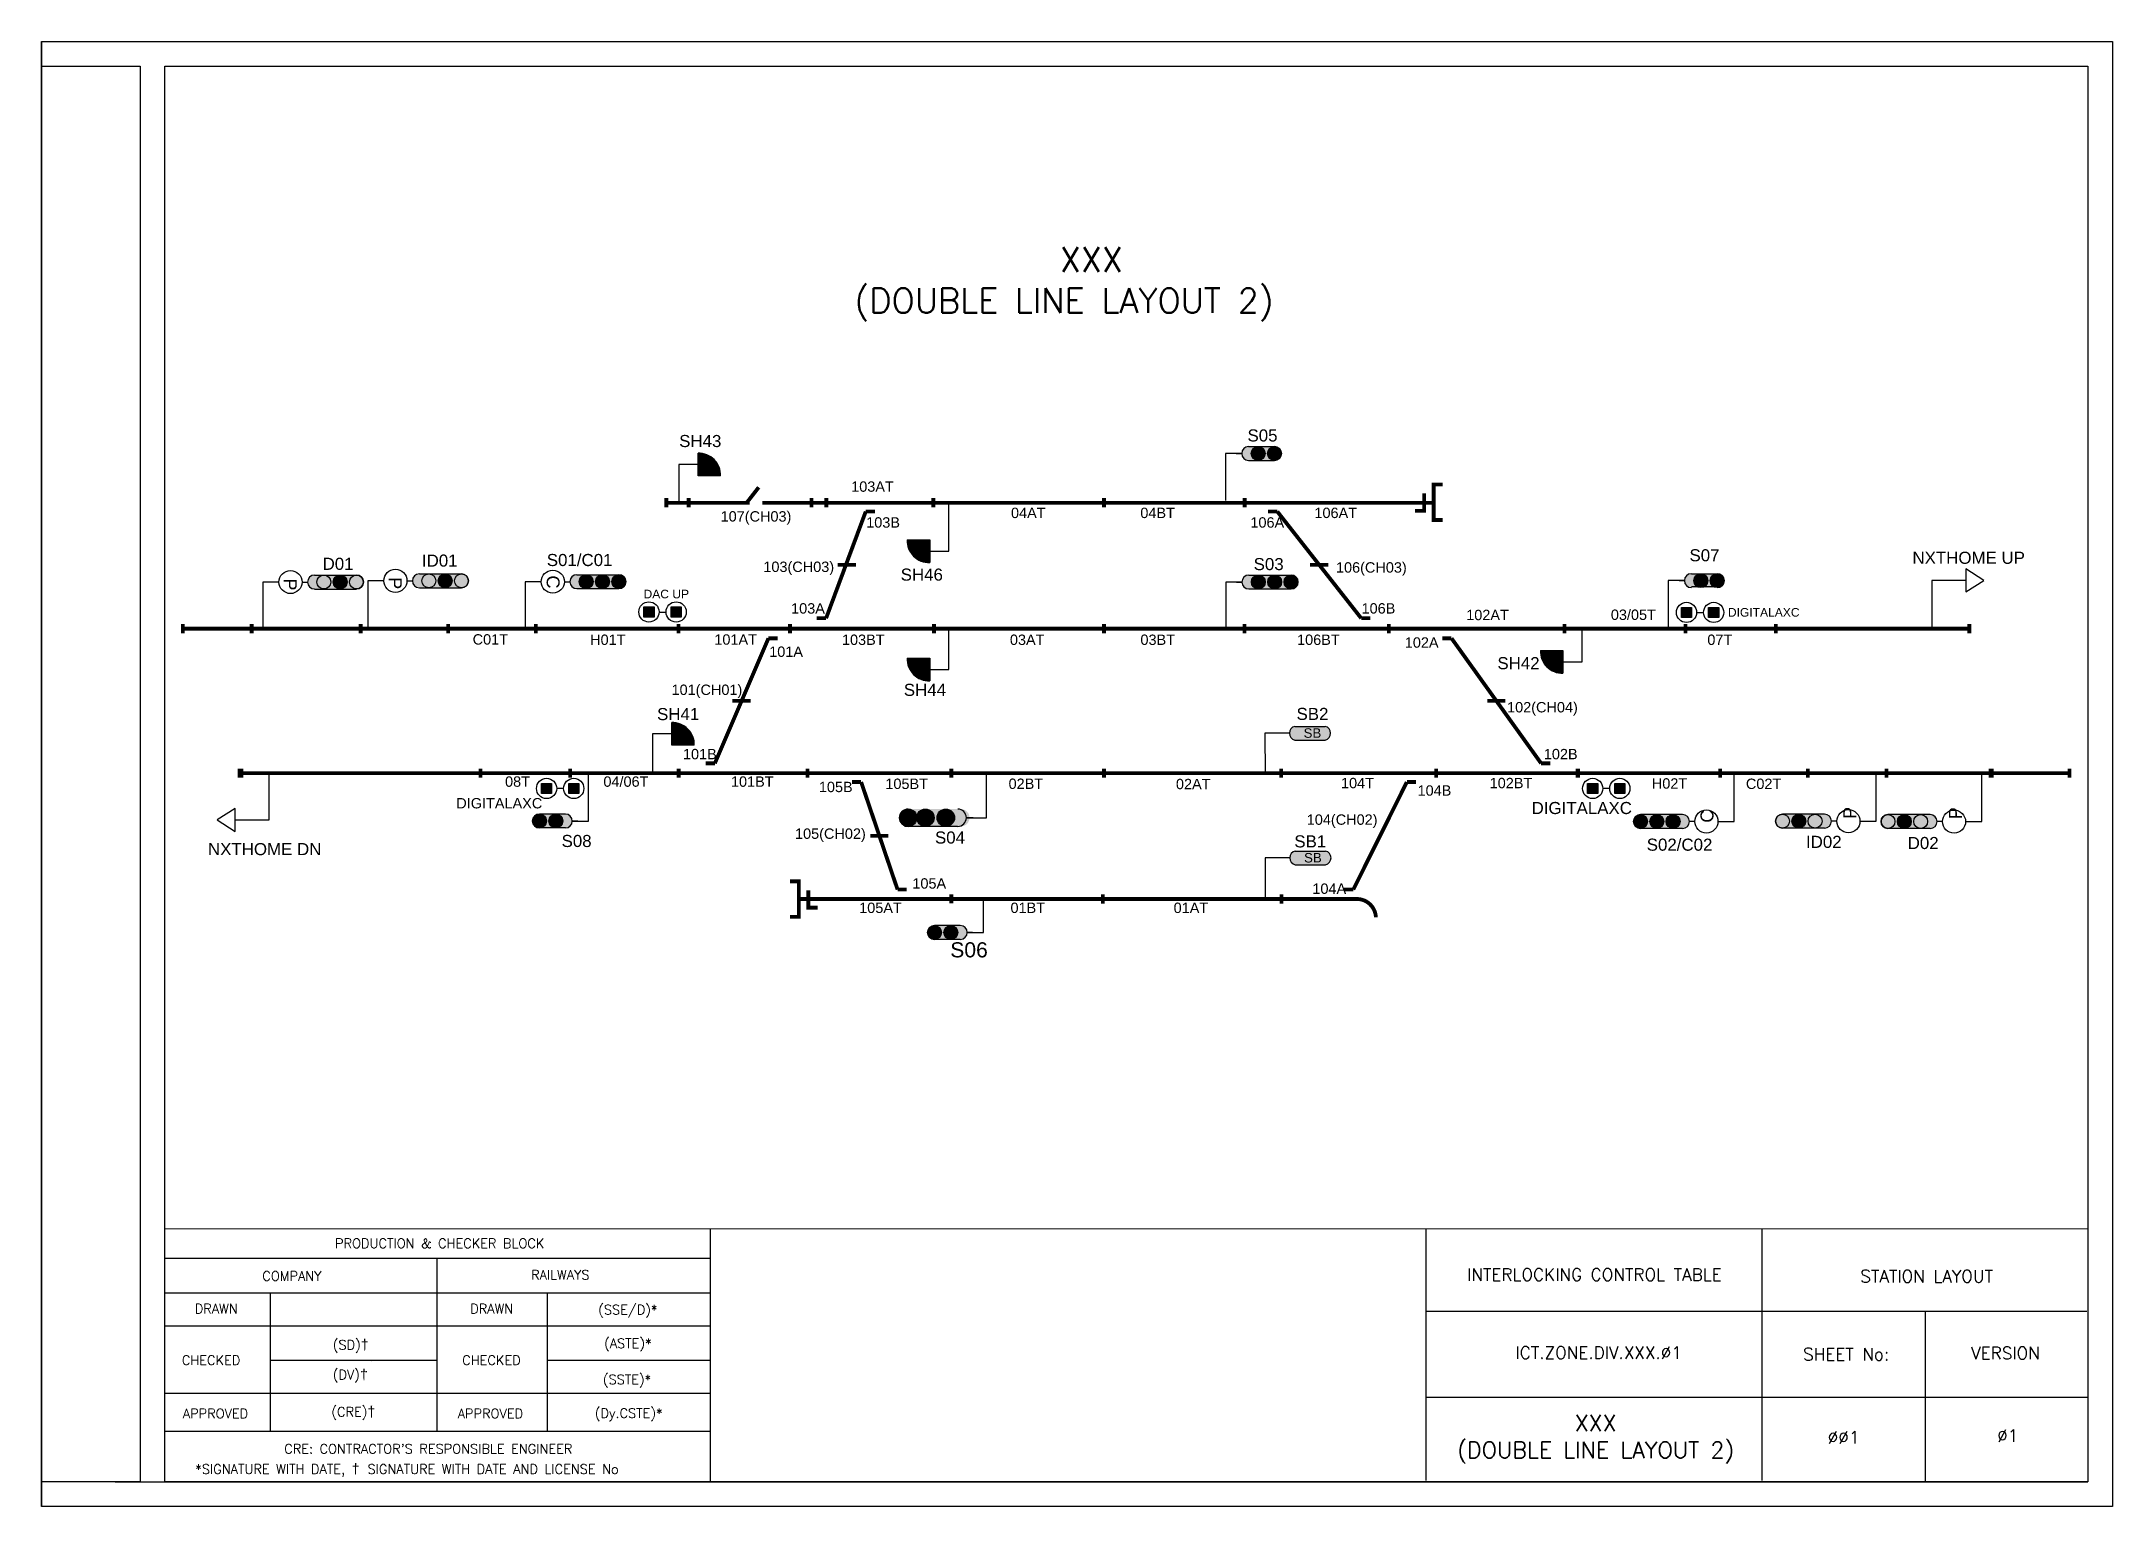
# Model space of a CAD drawing. Header units: inches. Extents: x -19 to 1646, y 43 to 715.
# Drawn here: x 1226.2 to 1646.2, y 413.4 to 710.4 of the extents above; entities that cross this region are included whole.
import ezdxf
from ezdxf.enums import TextEntityAlignment as Align

# ---------------------------------------------------------------- set-up
doc = ezdxf.new("R2010")
doc.units = ezdxf.units.IN
doc.header["$MEASUREMENT"] = 0
doc.layers.add('DIM', color=7, linetype='Continuous')
doc.styles.add('ARIAL', font='arial.ttf')
doc.styles.add('ROMANS', font='romans.shx', dxfattribs={"height": 2})

msp = doc.modelspace()

# ---------------------------------------------------------------- texts
at = {"style": 'ROMANS'}
for s, height, p in [('PRODUCTION & CHECKER BLOCK', 1.92, (1306.99, 466.72)), ('COMPANY', 1.92, (1277.02, 460.1)), ('RAILWAYS', 1.92, (1331.44, 460.36)), ('DRAWN', 1.92, (1261.67, 453.48)), ('DRAWN', 1.92, (1317.53, 453.48)), ('(SSE/D)*', 1.92, (1345.14, 453.27)), ('(ASTE)*', 1.92, (1345.14, 446.45)), ('CHECKED', 1.92, (1260.62, 443.03)), ('CHECKED', 1.92, (1317.48, 443.03)), ('(SSTE)*', 1.92, (1344.97, 439.12)), ('APPROVED', 1.92, (1261.52, 432.22)), ('APPROVED', 1.92, (1317.26, 432.22)), ('(Dy.CSTE)*', 1.92, (1345.31, 432.3)), ('XXX', 3.3, (1541.42, 430.31)), ("CRE: CONTRACTOR'S RESPONSIBLE ENGINEER", 1.92, (1304.67, 425.07)), ('(DOUBLE LINE LAYOUT 2)', 3.3, (1541.42, 424.84))]:
    msp.add_text(s, height=height, dxfattribs=at).set_placement(p, align=Align.MIDDLE_CENTER)
at = {"lineweight": -2, "style": 'ROMANS'}
for s, p in [('INTERLOCKING CONTROL TABLE', (1541.13, 460.39)), ('STATION LAYOUT', (1608.52, 460.07)), ('ICT.ZONE.DIV.XXX.Ø1', (1542.01, 444.55)), ('SHEET No:', (1592.19, 444.25)), ('VERSION', (1624.5, 444.48)), ('ØØ1 ', (1592.53, 427.39)), ('Ø1', (1624.96, 427.76))]:
    msp.add_text(s, height=2.5, dxfattribs=at).set_placement(p, align=Align.MIDDLE_CENTER)
at = {"color": 7, "insert": (1368.1, 668.64), "char_height": 4.993, "width": 142.1179, "attachment_point": 1, "style": 'ROMANS'}
msp.add_mtext('\\pi64.63937;XXX\\P\\pi23.03106;(DOUBLE LINE LAYOUT 2)', dxfattribs=at)
at = {"char_height": 1.92, "attachment_point": 1, "style": 'ROMANS'}
for s, width, insert in [('(SD){\\fArial|b0|i0|c0|p34;\\H1.08333x;†}', 8.1172, (1285.3, 447.28)), ('(DV){\\fArial|b0|i0|c0|p34;\\H1.08333x;†}', 8.1172, (1285.3, 441.23)), ('(CRE){\\fArial|b0|i0|c0|p34;\\H1.08333x;†}', 8.1172, (1285.01, 433.69)), ('\\pi-5.76,l9.6,t9.6;*SIGNATURE WITH DATE, {\\fArial|b0|i0|c0|p34;\\H1.08333x;†  }SIGNATURE WITH DATE AND LICENSE No', 104.6362, (1253.6, 422.09))]:
    msp.add_mtext_dynamic_manual_height_columns(s, width=width, gutter_width=12.5, heights=[0], dxfattribs=dict(at, insert=insert))
at = {"layer": 'DIM', "color": 5, "line_spacing_factor": 0.9, "style": 'ARIAL'}
for s, insert, char_height, width, attachment_point in [('\\pi-0.00372;SH43', (1355.55, 630.59), 2.45, 8.245, 1), ('\\pi3.52214;S05', (1467.27, 631.72), 2.45, 12.8434, 1), ('\\pi-0.01017;103AT', (1390.44, 621.18), 2.1, 8.245, 1), ('\\pi-2.8393;107(CH03)', (1366.79, 615.14), 2.1, 8.245, 1), ('\\pi0.93454;103B', (1392.54, 613.91), 2.1, 8.245, 1), ('\\pi0.70678;04AT', (1422.13, 615.85), 2.1, 8.245, 1), ('\\pi0.70678;04BT', (1448.36, 615.85), 2.1, 8.245, 1), ('\\pi0.85432;106A', (1470.53, 613.91), 2.1, 8.245, 1), ('\\pi-0.01017;106AT', (1484.38, 615.85), 2.1, 8.245, 1), ('\\pi3.28065;ID01', (1300.1, 606.35), 2.45, 12.8434, 1), ('\\pi0.15297;S01/C01', (1328.55, 606.47), 2.45, 12.8434, 1), ('103(CH03)', (1372.62, 604.92), 2.1, 8.245, 1), ('\\pi3.53133;S03', (1468.51, 605.64), 2.45, 12.8434, 1), ('106(CH03)', (1488.74, 604.79), 2.1, 8.245, 1), ('\\pi3.53133;S07', (1556.89, 607.43), 2.45, 12.8434, 1), ('\\pi1.6954;NXTHOME UP', (1603.94, 606.92), 2.45, 25.8001, 1), ('\\pi-0.00289;SH46', (1400.47, 603.51), 2.45, 8.245, 1), ('\\pi4.42785;DAC UP', (1343.89, 599.22), 1.75, 17.7979, 1), ('\\pi0.85432;103A', (1377.39, 596.49), 2.1, 8.245, 1), ('\\pi0.93454;106B', (1492.99, 596.49), 2.1, 8.245, 1), ('\\pi-0.01017;102AT', (1515.16, 595.15), 2.1, 8.245, 1), ('\\pi-0.35396;03/05T', (1544.83, 595.2), 2.1, 8.245, 1), ('\\pi1.7736;DIGITALAXC', (1566.44, 595.51), 1.75, 17.7979, 1), ('\\pi0.63802;C01T', (1313.03, 590.2), 2.1, 8.245, 1), ('\\pi0.68243;H01T', (1336.81, 590.13), 2.1, 8.245, 1), ('\\pi-0.01017;101AT', (1362.69, 590.18), 2.1, 8.245, 1), ('\\pi-0.01017;103BT', (1388.57, 590.13), 2.1, 8.245, 1), ('\\pi0.70678;03AT', (1421.91, 590.13), 2.1, 8.245, 1), ('\\pi0.70678;03BT', (1448.38, 590.13), 2.1, 8.245, 1), ('\\pi-0.01017;106BT', (1480.86, 590.13), 2.1, 8.245, 1), ('\\pi0.85432;102A', (1501.84, 589.57), 2.1, 8.245, 1), ('\\pi1.68516;07T', (1562.36, 590.13), 2.1, 8.245, 1), ('\\pi0.85432;101A', (1372.95, 587.71), 2.1, 8.245, 1), ('\\pi0.00881;SH42', (1521.46, 585.56), 2.45, 8.245, 1), ('\\pi-2.8393;101(CH01)', (1356.84, 579.99), 2.1, 8.245, 1), ('\\pi0.00129;SH44', (1401.1, 580.15), 2.45, 8.245, 1), ('102(CH04)', (1537.78, 576.45), 2.1, 11.1528, 3), ('\\pi0.23275;SH41', (1350.83, 572.75), 2.45, 8.245, 7), ('SB2', (1480.74, 572.79), 2.45, 6.7822, 7), ('\\pi0.93454;101B', (1355.38, 566.95), 2.1, 8.245, 1), ('102B', (1537.74, 566.95), 2.1, 8.245, 3), ('\\pi-0.15095;08T', (1320.39, 559.25), 2.1, 4.5728, 7), ('\\pi-0.35396;04/06T', (1340.54, 559.25), 2.1, 8.245, 7), ('\\pi-0.01017;101BT', (1366.06, 559.25), 2.1, 8.245, 7), ('\\pi0.93454;105B', (1382.94, 558.16), 2.1, 8.245, 7), ('\\pi-0.01017;105BT', (1397.37, 558.8), 2.1, 8.245, 7), ('\\pi0.70678;02BT', (1421.64, 558.81), 2.1, 8.245, 7), ('\\pi0.70678;02AT', (1455.58, 558.75), 2.1, 8.245, 7), ('\\pi0.96821;104T', (1488.79, 558.95), 2.1, 8.245, 7), ('104B', (1512.13, 557.44), 2.1, 8.245, 9), ('\\pi-0.01017;102BT', (1519.91, 558.95), 2.1, 8.245, 7), ('\\pi0.68243;H02T', (1552.11, 558.87), 2.1, 8.245, 7), ('\\pi0.63802;C02T', (1571.23, 558.8), 2.1, 8.245, 7), ('DIGITALAXC', (1327.79, 554.86), 2.1, 17.7979, 9), ('DIGITALAXC', (1548.75, 553.71), 2.45, 17.7979, 9), ('105(CH02)', (1379.04, 548.09), 2.1, 8.245, 7), ('S04', (1413.51, 547.73), 2.45, 12.8434, 9), ('104(CH02)', (1497.16, 550.94), 2.1, 8.245, 9), ('NXTHOME DN', (1283, 545.38), 2.45, 27.3828, 9), ('S08', (1337.79, 547.03), 2.45, 12.8434, 9), ('SB1', (1480.29, 546.95), 2.45, 6.7822, 7), ('S02/C02', (1565.07, 546.28), 2.45, 12.8434, 9), ('ID02', (1591.28, 546.85), 2.45, 12.8434, 9), ('\\pi0.85432;105A', (1401.98, 538.6), 2.1, 8.245, 7), ('104A', (1490.8, 537.54), 2.1, 8.245, 9), ('\\pi-0.01017;105AT', (1392.06, 533.66), 2.1, 8.245, 7), ('\\pi0.70678;01BT', (1422.03, 533.66), 2.1, 8.245, 7), ('\\pi0.70678;01AT', (1455.11, 533.66), 2.1, 8.245, 7), ('S06', (1418.13, 524.65), 3.062, 16.0542, 9)]:
    msp.add_mtext(s, dxfattribs=dict(at, insert=insert, char_height=char_height, width=width, attachment_point=attachment_point))
at = {"layer": 'DIM', "color": 5, "char_height": 2.45, "width": 12.8434, "style": 'ARIAL'}
for s, insert, attachment_point in [('\\pi3.72854;D01', (1279.51, 605.7), 1), ('D02', (1610.95, 546.62), 9)]:
    msp.add_mtext(s, dxfattribs=dict(at, insert=insert, attachment_point=attachment_point))
at = {"layer": 'DIM', "color": 5, "width": 5.3067, "style": 'ARIAL'}
for s, insert, char_height, attachment_point, rotation in [('\\pi1.65153;P', (1278, 603.17), 2.625, 1, 270), ('\\pi1.65153;P', (1299.29, 603.42), 2.625, 1, 270), ('\\pi1.49306;C', (1331.3, 603.61), 2.625, 1, 270), ('C', (1565.32, 554.64), 2.62, 9, 90), ('P', (1594.25, 555.2), 2.62, 9, 90), ('P', (1615.66, 555.13), 2.62, 9, 90)]:
    msp.add_mtext(s, dxfattribs=dict(at, insert=insert, char_height=char_height, attachment_point=attachment_point, rotation=rotation))
at = {"layer": 'DIM', "color": 1, "char_height": 1.925, "width": 3.6141, "attachment_point": 9, "line_spacing_factor": 0.9, "style": 'ARIAL'}
for insert in [(1485.76, 569.18), (1485.85, 543.9)]:
    msp.add_mtext('{\\C2;SB}', dxfattribs=dict(at, insert=insert))

# ---------------------------------------------------------------- blocks, each defined once
blk = doc.blocks.new('A$C1B685902')
at = {"color": 7}
blk.add_line((0, 297), (0, 0), dxfattribs=at)
for points in [[(0, 297), (420, 297), (420, 0), (0, 0)], [(25, 292), (415, 292), (415, 5), (25, 5)]]:
    blk.add_lwpolyline(points, close=True, dxfattribs=at)
blk.add_lwpolyline([(0, 292), (20, 292), (20, 5), (0, 5)], dxfattribs=at)

# ---------------------------------------------------------------- hatches: boundary and pattern name
h = msp.add_hatch(color=256)
h.dxf.hatch_style = 1
h.paths.add_polyline_path([(1363.95, 622.29, 0.432111), (1359.37, 626.9), (1359.37, 622.29)])
h = msp.add_hatch(color=2)
h.dxf.hatch_style = 1
h.paths.add_polyline_path([(1361.25, 625.76, 1), (1359.72, 625.76, 1)])
at = {"true_color": 0x000000}
h = msp.add_hatch(color=18, dxfattribs=at)
h.dxf.hatch_style = 1
h.paths.add_polyline_path([(1476.25, 628.25), (1471.02, 628.25, 1), (1471.05, 625.42), (1476.27, 625.42, 1)])
h = msp.add_hatch(color=1)
h.dxf.hatch_style = 1
h.paths.add_polyline_path([(1474.36, 626.83, 1), (1471.53, 626.83, 1)])
h = msp.add_hatch(color=2)
h.dxf.hatch_style = 1
h.paths.add_polyline_path([(1477.67, 626.83, 1), (1474.84, 626.83, 1)])
h = msp.add_hatch(color=2)
h.dxf.hatch_style = 1
h.paths.add_polyline_path([(1361.25, 623.83, 1), (1359.72, 623.83, 1)])
h = msp.add_hatch(color=2)
h.dxf.hatch_style = 1
h.paths.add_polyline_path([(1363.21, 624.33, 1), (1361.68, 624.33, 1)])
h = msp.add_hatch(color=256)
h.dxf.hatch_style = 1
h.paths.add_polyline_path([(1401.78, 609.33, 0.432111), (1406.36, 604.72), (1406.36, 609.33)])
h = msp.add_hatch(color=2)
h.dxf.hatch_style = 1
h.paths.add_polyline_path([(1404.05, 607.29, 1), (1402.52, 607.29, 1)])
h = msp.add_hatch(color=2)
h.dxf.hatch_style = 1
h.paths.add_polyline_path([(1406, 607.79, 1), (1404.47, 607.79, 1)])
h = msp.add_hatch(color=2)
h.dxf.hatch_style = 1
h.paths.add_polyline_path([(1406, 605.86, 1), (1404.47, 605.86, 1)])
h = msp.add_hatch(color=18, dxfattribs=at)
h.dxf.hatch_style = 1
h.paths.add_polyline_path([(1290.1, 602.19), (1281.57, 602.19, 1), (1281.59, 599.36), (1290.12, 599.36, 1)])
h = msp.add_hatch(color=2)
h.dxf.hatch_style = 1
h.paths.add_polyline_path([(1284.91, 600.78, 1), (1282.08, 600.78, 1)])
h.paths.add_polyline_path([(1291.53, 600.78, 1), (1288.7, 600.78, 1)])
h = msp.add_hatch(color=3)
h.dxf.hatch_style = 1
h.paths.add_polyline_path([(1288.22, 600.78, 1), (1285.39, 600.78, 1)])
h = msp.add_hatch(color=18, dxfattribs=at)
h.dxf.hatch_style = 1
h.paths.add_polyline_path([(1311.39, 602.44), (1302.86, 602.44, 1), (1302.88, 599.61), (1311.41, 599.61, 1)])
h = msp.add_hatch(color=2)
h.dxf.hatch_style = 1
h.paths.add_polyline_path([(1306.2, 601.03, 1), (1303.37, 601.03, 1)])
h.paths.add_polyline_path([(1312.82, 601.03, 1), (1309.99, 601.03, 1)])
h = msp.add_hatch(color=3)
h.dxf.hatch_style = 1
h.paths.add_polyline_path([(1309.51, 601.03, 1), (1306.68, 601.03, 1)])
h = msp.add_hatch(color=18, dxfattribs=at)
h.dxf.hatch_style = 1
h.paths.add_polyline_path([(1343.3, 602.26), (1334.77, 602.26, 1), (1334.79, 599.44), (1343.32, 599.44, 1)])
h = msp.add_hatch(color=18, dxfattribs=at)
h.dxf.hatch_style = 1
h.paths.add_polyline_path([(1343.3, 602.26), (1334.77, 602.26, 1), (1334.79, 599.44), (1343.32, 599.44, 1)])
h = msp.add_hatch(color=2)
h.dxf.hatch_style = 1
h.paths.add_polyline_path([(1338.1, 600.85, 1), (1335.28, 600.85, 1)])
h.paths.add_polyline_path([(1344.72, 600.85, 1), (1341.9, 600.85, 1)])
h = msp.add_hatch(color=1)
h.dxf.hatch_style = 1
h.paths.add_polyline_path([(1338.1, 600.85, 1), (1335.28, 600.85, 1)])
h = msp.add_hatch(color=3)
h.dxf.hatch_style = 1
h.paths.add_polyline_path([(1341.41, 600.85, 1), (1338.59, 600.85, 1)])
h = msp.add_hatch(color=2)
h.dxf.hatch_style = 1
h.paths.add_polyline_path([(1341.41, 600.85, 1), (1338.59, 600.85, 1)])
h = msp.add_hatch(color=3)
h.dxf.hatch_style = 1
h.paths.add_polyline_path([(1341.9, 600.85, 1), (1344.72, 600.85, 1)])
h = msp.add_hatch(color=18, dxfattribs=at)
h.dxf.hatch_style = 1
h.paths.add_polyline_path([(1479.6, 602.2), (1471.07, 602.2, 1), (1471.09, 599.37), (1479.62, 599.37, 1)])
h = msp.add_hatch(color=1)
h.dxf.hatch_style = 1
h.paths.add_polyline_path([(1474.4, 600.78, 1), (1471.58, 600.78, 1)])
h = msp.add_hatch(color=2)
h.dxf.hatch_style = 1
h.paths.add_polyline_path([(1477.71, 600.78, 1), (1474.89, 600.78, 1)])
h = msp.add_hatch(color=3)
h.dxf.hatch_style = 1
h.paths.add_polyline_path([(1481.02, 600.78, 1), (1478.19, 600.78, 1)])
h = msp.add_hatch(color=18, dxfattribs=at)
h.dxf.hatch_style = 1
h.paths.add_polyline_path([(1560.8, 602.47, 1), (1560.82, 599.64), (1566.04, 599.64, 1), (1566.02, 602.47)])
h = msp.add_hatch(color=1)
h.dxf.hatch_style = 1
h.paths.add_polyline_path([(1564.14, 601.06, 1), (1561.31, 601.06, 1)])
h = msp.add_hatch(color=3)
h.dxf.hatch_style = 1
h.paths.add_polyline_path([(1567.45, 601.06, 1), (1564.62, 601.06, 1)])
h = msp.add_hatch(color=5)
h.dxf.hatch_style = 1
h.paths.add_polyline_path([(1350.45, 593.67), (1350.45, 595.74), (1348.4, 595.74), (1348.4, 593.67)])
h = msp.add_hatch(color=5)
h.dxf.hatch_style = 1
h.paths.add_polyline_path([(1355.96, 593.67), (1355.96, 595.74), (1353.91, 595.74), (1353.91, 593.67)])
h = msp.add_hatch(color=5)
h.dxf.hatch_style = 1
h.paths.add_polyline_path([(1560.85, 593.59), (1560.85, 595.65), (1558.8, 595.65), (1558.8, 593.59)])
h = msp.add_hatch(color=5)
h.dxf.hatch_style = 1
h.paths.add_polyline_path([(1566.36, 593.59), (1566.36, 595.65), (1564.31, 595.65), (1564.31, 593.59)])
h = msp.add_hatch(color=256)
h.dxf.hatch_style = 1
h.paths.add_polyline_path([(1401.77, 585.34, 0.432111), (1406.35, 580.73), (1406.35, 585.34)])
h = msp.add_hatch(color=2)
h.dxf.hatch_style = 1
h.paths.add_polyline_path([(1404.04, 583.3, 1), (1402.51, 583.3, 1)])
h = msp.add_hatch(color=2)
h.dxf.hatch_style = 1
h.paths.add_polyline_path([(1405.99, 583.8, 1), (1404.46, 583.8, 1)])
h = msp.add_hatch(color=256)
h.dxf.hatch_style = 1
h.paths.add_polyline_path([(1530.19, 586.91, 0.432111), (1534.77, 582.3), (1534.77, 586.91)])
h = msp.add_hatch(color=2)
h.dxf.hatch_style = 1
h.paths.add_polyline_path([(1532.46, 584.87, 1), (1530.93, 584.87, 1)])
h = msp.add_hatch(color=2)
h.dxf.hatch_style = 1
h.paths.add_polyline_path([(1534.42, 585.37, 1), (1532.88, 585.37, 1)])
h = msp.add_hatch(color=2)
h.dxf.hatch_style = 1
h.paths.add_polyline_path([(1534.42, 583.44, 1), (1532.88, 583.44, 1)])
h = msp.add_hatch(color=2)
h.dxf.hatch_style = 1
h.paths.add_polyline_path([(1405.99, 581.87, 1), (1404.46, 581.87, 1)])
h = msp.add_hatch(color=256)
h.dxf.hatch_style = 1
h.paths.add_polyline_path([(1358.62, 567.69, 0.432111), (1354.03, 572.3), (1354.03, 567.69)])
h = msp.add_hatch(color=2)
h.dxf.hatch_style = 1
h.paths.add_polyline_path([(1355.92, 571.16, 1), (1354.39, 571.16, 1)])
h = msp.add_hatch(color=256)
h.dxf.hatch_style = 1
h.paths.add_polyline_path([(1480.39, 571.52, 1), (1481.04, 568.74), (1486.54, 568.74, 1), (1485.89, 571.52)])
h = msp.add_hatch(color=2)
h.dxf.hatch_style = 1
h.paths.add_polyline_path([(1355.92, 569.23, 1), (1354.39, 569.23, 1)])
h = msp.add_hatch(color=2)
h.dxf.hatch_style = 1
h.paths.add_polyline_path([(1357.87, 569.73, 1), (1356.34, 569.73, 1)])
h = msp.add_hatch(color=5)
h.dxf.hatch_style = 1
h.paths.add_polyline_path([(1327.63, 559.97), (1327.63, 557.9), (1329.68, 557.9), (1329.68, 559.97)])
h = msp.add_hatch(color=5)
h.dxf.hatch_style = 1
h.paths.add_polyline_path([(1333.14, 559.97), (1333.14, 557.9), (1335.19, 557.9), (1335.19, 559.97)])
h = msp.add_hatch(color=5)
h.dxf.hatch_style = 1
h.paths.add_polyline_path([(1539.77, 559.97), (1539.77, 557.9), (1541.81, 557.9), (1541.81, 559.97)])
h = msp.add_hatch(color=5)
h.dxf.hatch_style = 1
h.paths.add_polyline_path([(1545.28, 559.97), (1545.28, 557.9), (1547.32, 557.9), (1547.32, 559.97)])
h = msp.add_hatch(color=18, dxfattribs=at)
h.dxf.hatch_style = 1
h.paths.add_polyline_path([(1401.98, 551.23, -1), (1402.01, 554.76), (1412.67, 554.76, -1), (1412.65, 551.23)])
h = msp.add_hatch(color=3)
h.dxf.hatch_style = 1
h.paths.add_polyline_path([(1403.76, 553, 1), (1400.23, 553, 1)])
h = msp.add_hatch(color=2)
h.dxf.hatch_style = 1
h.paths.add_polyline_path([(1407.25, 553, 1), (1403.71, 553, 1)])
h = msp.add_hatch(color=1)
h.dxf.hatch_style = 1
h.paths.add_polyline_path([(1411.38, 553, 1), (1407.85, 553, 1)])
h = msp.add_hatch(color=18, dxfattribs=at)
h.dxf.hatch_style = 1
h.paths.add_polyline_path([(1327.25, 550.92), (1332.47, 550.92, 1), (1332.45, 553.74), (1327.23, 553.74, 1)])
h = msp.add_hatch(color=3)
h.dxf.hatch_style = 1
h.paths.add_polyline_path([(1328.65, 552.33, 1), (1325.83, 552.33, 1)])
h = msp.add_hatch(color=1)
h.dxf.hatch_style = 1
h.paths.add_polyline_path([(1331.96, 552.33, 1), (1329.14, 552.33, 1)])
h = msp.add_hatch(color=18, dxfattribs=at)
h.dxf.hatch_style = 1
h.paths.add_polyline_path([(1550.49, 550.83), (1559.02, 550.83, 1), (1559, 553.66), (1550.46, 553.66, 1)])
h = msp.add_hatch(color=2)
h.dxf.hatch_style = 1
h.paths.add_polyline_path([(1558.51, 552.24, 1), (1555.68, 552.24, 1)])
h.paths.add_polyline_path([(1551.89, 552.24, 1), (1549.06, 552.24, 1)])
h = msp.add_hatch(color=18, dxfattribs=at)
h.dxf.hatch_style = 1
h.paths.add_polyline_path([(1550.49, 550.83), (1559.02, 550.83, 1), (1559, 553.66), (1550.46, 553.66, 1)])
h = msp.add_hatch(color=3)
h.dxf.hatch_style = 1
h.paths.add_polyline_path([(1551.89, 552.24, 1), (1549.06, 552.24, 1)])
h = msp.add_hatch(color=3)
h.dxf.hatch_style = 1
h.paths.add_polyline_path([(1555.2, 552.24, 1), (1552.37, 552.24, 1)])
h = msp.add_hatch(color=2)
h.dxf.hatch_style = 1
h.paths.add_polyline_path([(1555.2, 552.24, 1), (1552.37, 552.24, 1)])
h = msp.add_hatch(color=1)
h.dxf.hatch_style = 1
h.paths.add_polyline_path([(1555.68, 552.24, 1), (1558.51, 552.24, 1)])
h = msp.add_hatch(color=18, dxfattribs=at)
h.dxf.hatch_style = 1
h.paths.add_polyline_path([(1579.28, 550.88), (1587.82, 550.88, 1), (1587.79, 553.71), (1579.26, 553.71, 1)])
h = msp.add_hatch(color=2)
h.dxf.hatch_style = 1
h.paths.add_polyline_path([(1587.31, 552.3, 1), (1584.48, 552.3, 1)])
h.paths.add_polyline_path([(1580.69, 552.3, 1), (1577.86, 552.3, 1)])
h = msp.add_hatch(color=3)
h.dxf.hatch_style = 1
h.paths.add_polyline_path([(1584, 552.3, 1), (1581.17, 552.3, 1)])
h = msp.add_hatch(color=18, dxfattribs=at)
h.dxf.hatch_style = 1
h.paths.add_polyline_path([(1600.69, 550.81), (1609.23, 550.81, 1), (1609.2, 553.64), (1600.67, 553.64, 1)])
h = msp.add_hatch(color=2)
h.dxf.hatch_style = 1
h.paths.add_polyline_path([(1608.72, 552.22, 1), (1605.89, 552.22, 1)])
h.paths.add_polyline_path([(1602.1, 552.22, 1), (1599.27, 552.22, 1)])
h = msp.add_hatch(color=3)
h.dxf.hatch_style = 1
h.paths.add_polyline_path([(1605.41, 552.22, 1), (1602.58, 552.22, 1)])
h = msp.add_hatch(color=256)
h.dxf.hatch_style = 1
h.paths.add_polyline_path([(1480.48, 546.24, 1), (1481.13, 543.46), (1486.63, 543.46, 1), (1485.98, 546.24)])
h = msp.add_hatch(color=18, dxfattribs=at)
h.dxf.hatch_style = 1
h.paths.add_polyline_path([(1407.34, 528.33), (1412.56, 528.33, 1), (1412.54, 531.16), (1407.32, 531.16, 1)])
h = msp.add_hatch(color=2)
h.dxf.hatch_style = 1
h.paths.add_polyline_path([(1408.74, 529.75, 1), (1405.91, 529.75, 1)])
h = msp.add_hatch(color=1)
h.dxf.hatch_style = 1
h.paths.add_polyline_path([(1412.05, 529.75, 1), (1409.22, 529.75, 1)])

# ---------------------------------------------------------------- linework, layer by layer
for p, q in [((1359.37, 622.29), (1359.37, 626.9)), ((1471.02, 628.25), (1476.27, 628.25)), ((1363.95, 622.29), (1359.37, 622.29)), ((1471.02, 625.42), (1476.27, 625.42)), ((1401.78, 609.33), (1406.36, 609.33)), ((1406.36, 609.33), (1406.36, 604.72)), ((1281.57, 602.19), (1290.12, 602.19)), ((1302.86, 602.44), (1311.41, 602.44)), ((1334.77, 602.26), (1343.32, 602.26)), ((1334.77, 602.26), (1343.32, 602.26)), ((1471.07, 602.2), (1479.62, 602.2)), ((1560.8, 602.47), (1566.04, 602.47)), ((1281.57, 599.36), (1290.12, 599.36)), ((1302.86, 599.61), (1311.41, 599.61)), ((1334.77, 599.44), (1343.32, 599.44)), ((1334.77, 599.44), (1343.32, 599.44)), ((1471.07, 599.37), (1479.62, 599.37)), ((1560.8, 599.88), (1566.04, 599.88)), ((1401.77, 585.34), (1406.35, 585.34)), ((1406.35, 585.34), (1406.35, 580.73)), ((1530.19, 586.91), (1534.77, 586.91)), ((1534.77, 586.91), (1534.77, 582.3)), ((1354.03, 567.69), (1354.03, 572.3)), ((1480.39, 571.52), (1486.54, 571.52)), ((1358.62, 567.69), (1354.03, 567.69)), ((1480.39, 568.74), (1486.54, 568.74)), ((1332.47, 553.74), (1327.23, 553.74)), ((1332.47, 550.92), (1327.23, 550.92)), ((1412.02, 551.23), (1401.33, 551.23)), ((1559.02, 553.66), (1550.46, 553.66)), ((1559.02, 553.66), (1550.46, 553.66)), ((1559.02, 550.83), (1550.46, 550.83)), ((1559.02, 550.83), (1550.46, 550.83)), ((1587.82, 553.71), (1579.26, 553.71)), ((1587.82, 550.88), (1579.26, 550.88)), ((1609.23, 553.64), (1600.67, 553.64)), ((1609.23, 550.81), (1600.67, 550.81)), ((1480.48, 546.24), (1486.63, 546.24)), ((1480.48, 543.46), (1486.63, 543.46)), ((1412.56, 531.16), (1407.32, 531.16)), ((1412.56, 528.33), (1407.32, 528.33)), ((1251.21, 469.64), (1641.2, 469.72)), ((1361.81, 469.72), (1361.81, 418.37)), ((1284.45, 463.66), (1251.2, 463.66)), ((1361.81, 463.65), (1284.45, 463.66)), ((1306.41, 463.66), (1306.41, 428.56)), ((1284.45, 456.62), (1251.2, 456.62)), ((1272.65, 428.56), (1272.65, 456.62)), ((1361.81, 456.61), (1284.45, 456.62)), ((1328.85, 428.56), (1328.85, 456.62)), ((1284.45, 449.95), (1251.2, 449.95)), ((1361.81, 449.94), (1284.45, 449.95)), ((1608.24, 452.99), (1608.24, 418.37)), ((1306.41, 442.97), (1272.65, 442.97)), ((1293.11, 442.82), (1293.11, 442.82)), ((1361.81, 442.97), (1328.85, 442.97)), ((1284.45, 436.31), (1251.2, 436.31)), ((1361.81, 436.3), (1284.45, 436.31)), ((1284.45, 428.56), (1251.2, 428.57)), ((1361.81, 428.56), (1284.45, 428.56))]:
    msp.add_line(p, q)
at = {"color": 5}
for p, q in [((1469.62, 626.83), (1466.33, 626.83)), ((1466.33, 626.83), (1466.33, 617.34)), ((1468.52, 626.83), (1469.62, 626.83)), ((1359.37, 624.59), (1355.47, 624.59)), ((1355.47, 624.59), (1355.47, 616.64)), ((1410.25, 607.02), (1410.25, 616.48)), ((1406.36, 607.02), (1410.25, 607.02)), ((1274.38, 600.78), (1271.09, 600.78)), ((1271.09, 600.78), (1271.09, 591.28)), ((1279.07, 600.78), (1280.17, 600.78)), ((1295.67, 601.03), (1292.38, 601.03)), ((1292.38, 601.03), (1292.38, 591.53)), ((1300.35, 601.03), (1301.46, 601.03)), ((1327.58, 600.85), (1324.29, 600.85)), ((1324.29, 600.85), (1324.29, 591.35)), ((1327.58, 600.85), (1324.29, 600.85)), ((1324.29, 600.85), (1324.29, 591.35)), ((1332.26, 600.85), (1333.36, 600.85)), ((1332.26, 600.85), (1333.36, 600.85)), ((1469.66, 600.78), (1466.37, 600.78)), ((1466.37, 600.78), (1466.37, 591.29)), ((1468.56, 600.78), (1469.66, 600.78)), ((1559.4, 601.06), (1556.11, 601.06)), ((1556.11, 601.06), (1556.11, 591.56)), ((1558.3, 601.06), (1559.4, 601.06)), ((1616.43, 601.12), (1609.58, 601.12)), ((1609.58, 601.12), (1609.58, 591.56)), ((1616.43, 603.44), (1616.43, 598.8)), ((1620.09, 601.12), (1616.43, 603.44)), ((1616.43, 598.8), (1620.09, 601.12)), ((1352.85, 594.62), (1351.44, 594.62)), ((1561.87, 594.62), (1563.29, 594.62)), ((1410.24, 583.04), (1410.24, 591.15)), ((1538.67, 584.6), (1538.67, 591.32)), ((1534.77, 584.6), (1538.67, 584.6)), ((1406.35, 583.04), (1410.24, 583.04)), ((1350.14, 570), (1350.14, 562.18)), ((1354.03, 570), (1350.14, 570)), ((1479.29, 570.13), (1474.32, 570.13)), ((1474.32, 570.13), (1474.35, 561.8)), ((1272.38, 552.56), (1272.38, 562.12)), ((1332.12, 558.94), (1330.7, 558.94)), ((1337.17, 552.33), (1337.17, 561.83)), ((1417.89, 553), (1417.89, 561.9)), ((1544.25, 558.95), (1542.84, 558.95)), ((1569.5, 552.24), (1569.5, 561.74)), ((1569.5, 552.24), (1569.5, 561.74)), ((1598.29, 552.3), (1598.29, 561.79)), ((1619.71, 552.22), (1619.71, 561.72)), ((1265.53, 554.88), (1261.87, 552.56)), ((1265.53, 550.23), (1265.53, 554.88)), ((1261.87, 552.56), (1265.53, 550.23)), ((1265.53, 552.56), (1272.38, 552.56)), ((1333.88, 552.33), (1337.17, 552.33)), ((1334.98, 552.33), (1333.88, 552.33)), ((1413.78, 553), (1417.89, 553)), ((1415.15, 553), (1413.78, 553)), ((1561.52, 552.24), (1560.42, 552.24)), ((1561.52, 552.24), (1560.42, 552.24)), ((1566.21, 552.24), (1569.5, 552.24)), ((1566.21, 552.24), (1569.5, 552.24)), ((1590.32, 552.3), (1589.22, 552.3)), ((1595, 552.3), (1598.29, 552.3)), ((1611.73, 552.22), (1610.63, 552.22)), ((1616.42, 552.22), (1619.71, 552.22)), ((1479.38, 544.85), (1474.41, 544.85)), ((1474.41, 544.85), (1474.41, 536.43)), ((1417.25, 529.75), (1417.25, 536.76)), ((1413.96, 529.75), (1417.25, 529.75)), ((1415.06, 529.75), (1413.96, 529.75))]:
    msp.add_line(p, q, dxfattribs=at)
at = {"lineweight": -2}
for p, q in [((1507.05, 418.65), (1507.05, 469.72)), ((1507.05, 452.99), (1641.01, 452.99)), ((1507.05, 435.54), (1641.2, 435.54))]:
    msp.add_line(p, q, dxfattribs=at)
at = {"linetype": 'Continuous', "lineweight": -2}
for p, q in [((1575.13, 418.65), (1575.13, 469.72)), ((1241.2, 418.37), (1523.2, 418.37)), ((1241.2, 418.37), (1641.2, 418.37))]:
    msp.add_line(p, q, dxfattribs=at)
at = {"color": 5, "const_width": 0.776}
for points in [[(1352.95, 617.78), (1352.95, 615.92)], [(1357.46, 617.78), (1357.46, 615.92)], [(1371.68, 619.98), (1369.12, 616.7)], [(1382.38, 617.78), (1382.38, 615.92)], [(1385.39, 617.78), (1385.39, 615.92)], [(1407.08, 617.78), (1407.08, 615.92)], [(1441.69, 617.78), (1441.69, 615.92)], [(1470.22, 617.78), (1470.22, 615.92)], [(1506.63, 618.73), (1506.63, 614.82)], [(1510.38, 620.55), (1508.5, 620.55)], [(1508.56, 620.94), (1508.56, 612.96)], [(1353.13, 616.85), (1369.84, 616.85)], [(1372.42, 616.85), (1508.56, 616.85)], [(1393.38, 615.07), (1385.34, 593.44)], [(1393.38, 615.07), (1395.26, 615.07)], [(1476.84, 615.07), (1474.96, 615.07)], [(1476.84, 615.07), (1493.85, 593.44)], [(1506.63, 615.21), (1504.75, 615.21)], [(1510.38, 613.35), (1508.5, 613.35)], [(1391.43, 604.25), (1387.72, 604.25)], [(1483.49, 604.25), (1487.19, 604.25)], [(1254.9, 592.24), (1254.9, 590.38)], [(1268.86, 592.24), (1268.86, 590.39)], [(1290.96, 592.24), (1290.96, 590.39)], [(1308.71, 592.24), (1308.71, 590.39)], [(1326.47, 592.24), (1326.47, 590.39)], [(1355.41, 592.24), (1355.41, 590.39)], [(1378.03, 592.24), (1378.03, 590.39)], [(1385.34, 593.44), (1383.46, 593.44)], [(1407.21, 592.24), (1407.21, 590.39)], [(1441.69, 592.24), (1441.69, 590.39)], [(1470.2, 592.24), (1470.2, 590.39)], [(1493.85, 593.44), (1495.72, 593.44)], [(1499.46, 592.24), (1499.46, 590.39)], [(1535.07, 592.24), (1535.07, 590.39)], [(1559.61, 592.24), (1559.61, 590.39)], [(1577.92, 592.24), (1577.92, 590.39)], [(1617.17, 592.24), (1617.17, 590.39)], [(1254.92, 591.31), (1617.17, 591.32)], [(1373.65, 589.38), (1362.78, 564.02)], [(1373.65, 589.38), (1375.53, 589.38)], [(1512.16, 589.38), (1510.28, 589.38)], [(1512.16, 589.38), (1530.34, 564.02)], [(1370.06, 576.7), (1366.36, 576.7)], [(1519.4, 576.7), (1523.1, 576.7)], [(1266.37, 561.12), (1266.37, 562.98)], [(1266.79, 562.98), (1266.79, 561.13)], [(1315.27, 562.98), (1315.27, 561.13)], [(1333.45, 562.98), (1333.45, 561.13)], [(1355.41, 561.12), (1355.41, 562.98)], [(1355.43, 562.98), (1355.43, 561.13)], [(1362.78, 564.02), (1360.9, 564.02)], [(1381.56, 562.98), (1381.56, 561.13)], [(1410.75, 561.11), (1410.75, 562.97)], [(1441.69, 561.12), (1441.69, 562.98)], [(1477.63, 562.98), (1477.63, 561.13)], [(1509.05, 562.98), (1509.05, 561.13)], [(1530.34, 564.02), (1532.22, 564.02)], [(1537.71, 562.98), (1537.71, 561.13)], [(1537.81, 561.12), (1537.81, 562.98)], [(1566.65, 562.98), (1566.65, 561.13)], [(1584.41, 562.98), (1584.41, 561.12)], [(1600.37, 562.98), (1600.37, 561.12)], [(1621.47, 561.12), (1621.47, 562.97)], [(1621.69, 562.98), (1621.69, 561.12)], [(1637.5, 562.98), (1637.5, 561.13)], [(1266.37, 562.05), (1637.51, 562.05)], [(1392.45, 560.24), (1390.57, 560.24)], [(1399.83, 538.45), (1392.45, 560.24)], [(1492.26, 538.45), (1503.11, 560.24)], [(1503.11, 560.24), (1504.99, 560.24)], [(1397.99, 549.34), (1394.29, 549.34)], [(1378, 540.12), (1379.88, 540.12)], [(1379.82, 540.51), (1379.82, 532.53)], [(1381.75, 538.31), (1381.75, 534.39)], [(1399.83, 538.45), (1401.71, 538.45)], [(1410.75, 535.64), (1410.75, 537.49)], [(1441.45, 535.59), (1441.45, 537.45)], [(1477.69, 535.59), (1477.69, 537.45)], [(1492.26, 538.45), (1490.38, 538.45)], [(1379.82, 536.52), (1493.24, 536.52)], [(1381.75, 534.78), (1383.63, 534.78)], [(1378, 532.92), (1379.88, 532.92)]]:
    msp.add_lwpolyline(points, dxfattribs=at)
at = {"color": 5}
for points in [[(1348.4, 595.74), (1350.45, 595.74), (1350.45, 593.67), (1348.4, 593.67)], [(1353.91, 595.74), (1355.96, 595.74), (1355.96, 593.67), (1353.91, 593.67)], [(1558.8, 595.65), (1560.85, 595.65), (1560.85, 593.59), (1558.8, 593.59)], [(1564.31, 595.65), (1566.36, 595.65), (1566.36, 593.59), (1564.31, 593.59)], [(1329.68, 557.9), (1327.63, 557.9), (1327.63, 559.97), (1329.68, 559.97)], [(1335.19, 557.9), (1333.14, 557.9), (1333.14, 559.97), (1335.19, 559.97)], [(1541.81, 557.9), (1539.77, 557.9), (1539.77, 559.97), (1541.81, 559.97)], [(1547.32, 557.9), (1545.28, 557.9), (1545.28, 559.97), (1547.32, 559.97)]]:
    msp.add_lwpolyline(points, close=True, dxfattribs=at)
at = {"color": 5, "const_width": 0.776}
msp.add_lwpolyline([(1493.24, 536.52, -0.381023), (1496.83, 532.82, -1.188968)], format="xyb", dxfattribs=at)
at = {"color": 2}
for centre, radius in [((1360.49, 625.76), 0.766), ((1476.26, 626.83), 1.41), ((1360.49, 623.83), 0.766), ((1362.44, 624.33), 0.766), ((1403.28, 607.29), 0.766), ((1405.24, 607.79), 0.766), ((1405.24, 605.86), 0.766), ((1283.49, 600.78), 1.41), ((1290.11, 600.78), 1.41), ((1304.78, 601.03), 1.41), ((1311.4, 601.03), 1.41), ((1336.69, 600.85), 1.41), ((1340, 600.85), 1.41), ((1343.31, 600.85), 1.41), ((1476.3, 600.78), 1.41), ((1403.28, 583.3), 0.766), ((1405.23, 583.8), 0.766), ((1531.7, 584.87), 0.766), ((1533.65, 585.37), 0.766), ((1533.65, 583.44), 0.766), ((1405.23, 581.87), 0.766), ((1355.16, 571.16), 0.766), ((1355.16, 569.23), 0.766), ((1357.11, 569.73), 0.766), ((1405.48, 553), 1.77), ((1550.48, 552.24), 1.41), ((1553.79, 552.24), 1.41), ((1557.09, 552.24), 1.41), ((1579.27, 552.3), 1.41), ((1585.89, 552.3), 1.41), ((1600.68, 552.22), 1.41), ((1607.3, 552.22), 1.41), ((1407.33, 529.75), 1.41)]:
    msp.add_circle(centre, radius, dxfattribs=at)
at = {"color": 1}
for centre, radius in [((1472.95, 626.83), 1.41), ((1336.69, 600.85), 1.41), ((1472.99, 600.78), 1.41), ((1562.72, 601.06), 1.41), ((1409.62, 553), 1.77), ((1330.55, 552.33), 1.41), ((1557.09, 552.24), 1.41), ((1410.64, 529.75), 1.41)]:
    msp.add_circle(centre, radius, dxfattribs=at)
at = {"color": 5}
for centre, radius in [((1276.73, 600.78), 2.34), ((1298.01, 601.03), 2.34), ((1329.92, 600.85), 2.34), ((1329.92, 600.85), 2.34), ((1349.42, 594.71), 2.05), ((1354.93, 594.71), 2.05), ((1559.82, 594.62), 2.05), ((1565.33, 594.62), 2.05), ((1328.66, 558.94), 2.05), ((1334.17, 558.94), 2.05), ((1540.79, 558.94), 2.05), ((1546.3, 558.94), 2.05), ((1563.86, 552.24), 2.34), ((1563.86, 552.24), 2.34), ((1592.66, 552.3), 2.34), ((1614.07, 552.22), 2.34)]:
    msp.add_circle(centre, radius, dxfattribs=at)
at = {"color": 3}
for centre, radius in [((1286.8, 600.78), 1.41), ((1308.09, 601.03), 1.41), ((1340, 600.85), 1.41), ((1343.31, 600.85), 1.41), ((1479.61, 600.78), 1.41), ((1566.03, 601.06), 1.41), ((1402, 553), 1.77), ((1327.24, 552.33), 1.41), ((1550.48, 552.24), 1.41), ((1553.79, 552.24), 1.41), ((1582.58, 552.3), 1.41), ((1603.99, 552.22), 1.41)]:
    msp.add_circle(centre, radius, dxfattribs=at)
for centre, radius, start, end in [((1359.49, 622.44), 4.46, 358.1004, 91.5793), ((1471.03, 626.83), 1.41, 90.4377, 269.5623), ((1476.26, 626.83), 1.41, 270.4377, 89.5623), ((1406.23, 609.18), 4.46, 178.1004, 271.5793), ((1281.58, 600.78), 1.41, 90.4377, 269.5623), ((1290.11, 600.78), 1.41, 270.4377, 89.5623), ((1302.87, 601.03), 1.41, 90.4377, 269.5623), ((1311.4, 601.03), 1.41, 270.4377, 89.5623), ((1334.78, 600.85), 1.41, 90.4377, 269.5623), ((1334.78, 600.85), 1.41, 90.4377, 269.5623), ((1343.31, 600.85), 1.41, 270.4377, 89.5623), ((1343.31, 600.85), 1.41, 270.4377, 89.5623), ((1471.08, 600.78), 1.41, 90.4377, 269.5623), ((1479.61, 600.78), 1.41, 270.4377, 89.5623), ((1560.81, 601.06), 1.41, 90.4377, 269.5623), ((1566.03, 601.06), 1.41, 270.4377, 89.5623), ((1406.23, 585.2), 4.46, 178.1004, 271.5793), ((1534.65, 586.76), 4.46, 178.1004, 271.5793), ((1354.16, 567.84), 4.46, 358.1004, 91.5793), ((1480.72, 570.13), 1.43, 103.0777, 256.9223), ((1486.22, 570.13), 1.43, 283.0777, 76.9223), ((1402, 553), 1.77, 90.4377, 269.5623), ((1412.01, 553), 1.77, 270.4377, 89.5623), ((1327.24, 552.33), 1.41, 90.4377, 269.5623), ((1332.46, 552.33), 1.41, 270.4377, 89.5623), ((1550.48, 552.24), 1.41, 90.4377, 269.5623), ((1550.48, 552.24), 1.41, 90.4377, 269.5623), ((1559.01, 552.24), 1.41, 270.4377, 89.5623), ((1559.01, 552.24), 1.41, 270.4377, 89.5623), ((1579.27, 552.3), 1.41, 90.4377, 269.5623), ((1587.8, 552.3), 1.41, 270.4377, 89.5623), ((1600.68, 552.22), 1.41, 90.4377, 269.5623), ((1609.22, 552.22), 1.41, 270.4377, 89.5623), ((1480.8, 544.85), 1.43, 103.0777, 256.9223), ((1486.31, 544.85), 1.43, 283.0777, 76.9223), ((1407.33, 529.75), 1.41, 90.4377, 269.5623), ((1412.55, 529.75), 1.41, 270.4377, 89.5623)]:
    msp.add_arc(centre, radius, start, end)

# ---------------------------------------------------------------- block references
msp.add_blockref('A$C1B685902', (1226.22, 413.37))

msp.set_redraw_order([(e.dxf.handle, doc.entitydb.next_handle()) for e in msp.query("TEXT MTEXT ATTDEF DIMENSION ARC_DIMENSION")])  # texts and dimensions are drawn at this point

doc.saveas('drawing.dxf')
